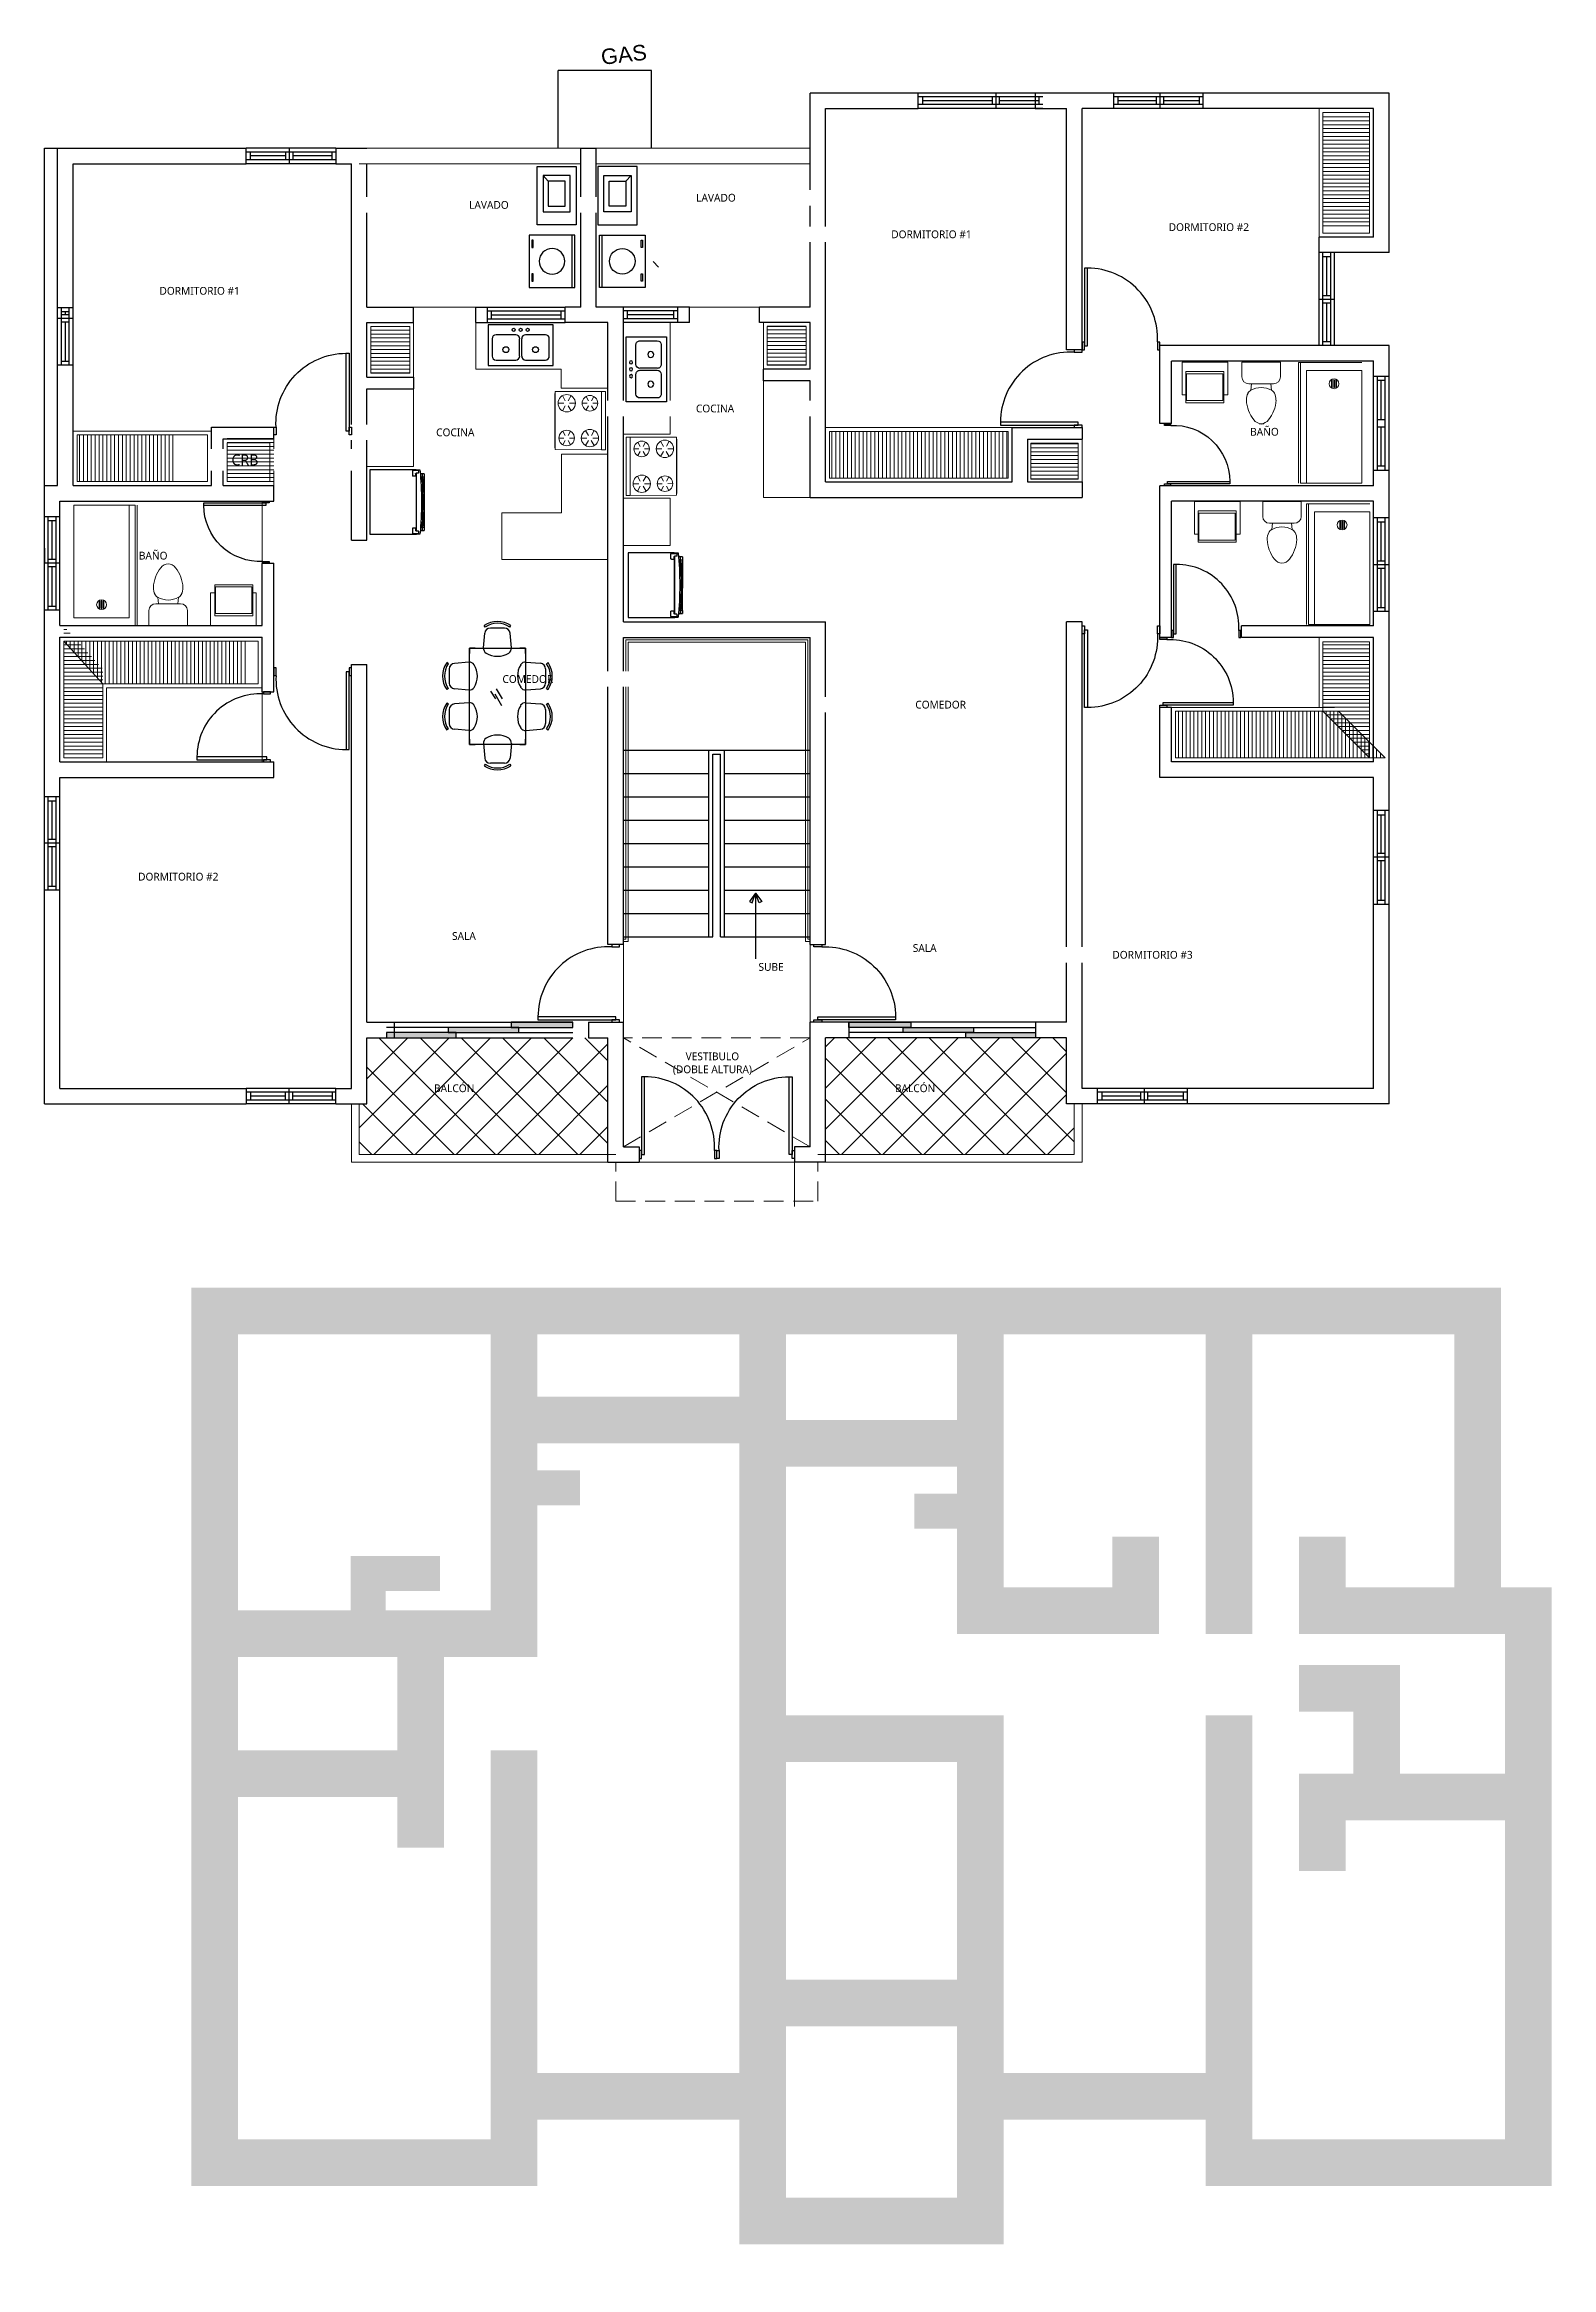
# Model space of a CAD drawing. Header units: feet. Extents: x 317 to 512, y -141 to 162.
# Drawn here: x 492.47 to 511.86, y 64.34 to 92.92 of the extents above; entities that cross this region are included whole.
import ezdxf

# ---------------------------------------------------------------- set-up
doc = ezdxf.new("R2010")
doc.units = ezdxf.units.FT
doc.header["$MEASUREMENT"] = 0
doc.linetypes.add('DASHED', pattern=[19.05, 12.7, -6.35])
for name, color, linetype in [('00-RELLENO INT', 5, 'Continuous'), ('00-ZAP_B6', 160, 'Continuous'), ('00-ZAP_B8', 22, 'Continuous'), ('COCINA', 2, 'Continuous'), ('escalera', 2, 'Continuous'), ('PERT-VENT', 8, 'Continuous'), ('PISO', 8, 'Continuous'), ('PISOS', 8, 'Continuous'), ('puertas', 7, 'Continuous')]:
    doc.layers.add(name, color=color, linetype=linetype)
for name, color, linetype, lineweight in [('A-GENM', 8, 'Continuous', 9), ('A-WALL', 7, 'Continuous', 25), ('closet', 8, 'Continuous', 5), ('FURN', 2, 'Continuous', 30), ('I-FURN', 2, 'Continuous', 0), ('muebles', 2, 'Continuous', 5), ('P-SANR-FIXT', 2, 'Continuous', 9), ('TXT', 2, 'Continuous', 9), ('vuelo', 251, 'DASHED', 13)]:
    doc.layers.add(name, color=color, linetype=linetype, lineweight=lineweight)
doc.styles.add('ads', font='trebuc.ttf', dxfattribs={"height": 0.14})
doc.styles.get("Standard").update_dxf_attribs({"font": 'arial.ttf'})

# ---------------------------------------------------------------- blocks, each defined once
blk = doc.blocks.new('A$C4D292AF4')
at = {"layer": 'puertas'}
for points in [[(0.03, 0.05), (0.07, 0.05), (0.07, 1.05), (0.03, 1.05)], [(0, 0), (0.03, 0), (0.03, 0.1), (0, 0.1)], [(0.97, 0), (1, 0), (1, 0.1), (0.97, 0.1)]]:
    blk.add_lwpolyline(points, close=True, dxfattribs=at)
blk.add_arc((0.068, 0.147), 0.903, 357.0481, 89.8556, dxfattribs=at)
blk = doc.blocks.new('A$C2C3967B4')
at = {"layer": 'COCINA'}
for p, q in [((0.838, 0.52), (0, 0.52)), ((0, 0.52), (0, 0)), ((0.051, 0.342), (0.051, 0.119)), ((0.356, 0.393), (0.102, 0.393)), ((0.406, 0.119), (0.406, 0.342)), ((0.432, 0.342), (0.432, 0.119)), ((0.737, 0.393), (0.483, 0.393)), ((0.787, 0.119), (0.787, 0.342)), ((0.838, 0), (0.838, 0.52)), ((0.102, 0.068), (0.356, 0.068)), ((0.483, 0.068), (0.737, 0.068)), ((0, 0), (0.838, 0))]:
    blk.add_line(p, q, dxfattribs=at)
for centre, radius in [((0.33, 0.456), 0.0201), ((0.419, 0.456), 0.0201), ((0.508, 0.456), 0.0201), ((0.229, 0.202), 0.0381), ((0.61, 0.202), 0.0381)]:
    blk.add_circle(centre, radius, dxfattribs=at)
for centre, start, end in [((0.102, 0.342), 90, 180), ((0.356, 0.342), 0, 90), ((0.483, 0.342), 90, 180), ((0.737, 0.342), 0, 90), ((0.102, 0.119), 180, 270), ((0.356, 0.119), 270, 0), ((0.483, 0.119), 180, 270), ((0.737, 0.119), 270, 0)]:
    blk.add_arc(centre, 0.0508, start, end, dxfattribs=at)
blk = doc.blocks.new('A$C285A50AC')
at = {"layer": 'muebles'}
for p, q in [((0.001, 0.69, -0.889), (0, 0.029, -0.889)), ((0.001, 0.69), (0.001, 0.639)), ((0.763, 0.688), (0.001, 0.69)), ((0.763, 0.688, -0.889), (0.001, 0.69, -0.889)), ((0.001, 0.639), (0.763, 0.637)), ((0.153, 0.524, 0.003), (0.153, 0.6, 0.003)), ((0.61, 0.523, 0.003), (0.611, 0.587, 0.003)), ((0.762, 0.028, -0.889), (0.763, 0.688, -0.889)), ((0.763, 0.637), (0.763, 0.688)), ((0.12, 0.505, 0.003), (0.054, 0.543, 0.003)), ((0.12, 0.467, 0.003), (0.054, 0.429, 0.003)), ((0.153, 0.448, 0.003), (0.153, 0.372, 0.003)), ((0.186, 0.505, 0.003), (0.252, 0.543, 0.003)), ((0.186, 0.467, 0.003), (0.252, 0.429, 0.003)), ((0.577, 0.466, 0.003), (0.522, 0.435, 0.003)), ((0.577, 0.504, 0.003), (0.523, 0.536, 0.003)), ((0.61, 0.447, 0.003), (0.61, 0.384, 0.003)), ((0.61, 0.219, 0.003), (0.61, 0.295, 0.003)), ((0.643, 0.504, 0.003), (0.698, 0.536, 0.003)), ((0.643, 0.466, 0.003), (0.698, 0.434, 0.003)), ((0, 0.029, -0.889), (0.762, 0.028, -0.889)), ((0.12, 0.2, 0.003), (0.065, 0.232, 0.003)), ((0.12, 0.162, 0.003), (0.065, 0.131, 0.003)), ((0.153, 0.143, 0.003), (0.152, 0.08, 0.003)), ((0.153, 0.219, 0.003), (0.153, 0.283, 0.003)), ((0.186, 0.2, 0.003), (0.241, 0.232, 0.003)), ((0.186, 0.162, 0.003), (0.241, 0.13, 0.003)), ((0.577, 0.2, 0.003), (0.511, 0.238, 0.003)), ((0.577, 0.162, 0.003), (0.511, 0.124, 0.003)), ((0.61, 0.142, 0.003), (0.61, 0.066, 0.003)), ((0.643, 0.199, 0.003), (0.709, 0.237, 0.003)), ((0.643, 0.161, 0.003), (0.709, 0.123, 0.003))]:
    blk.add_line(p, q, dxfattribs=at)
at = {"layer": 'muebles', "extrusion": (-0.001805, -0.999998, 0)}
for p, q in [((0.063, 0.027, -0.622), (0.698, 0.025, -0.622)), ((0.063, 0.027, -0.102), (0.698, 0.025, -0.102))]:
    blk.add_line(p, q, dxfattribs=at)
at = {"layer": 'muebles'}
for centre, radius in [((0.153, 0.486, 0.003), 0.114), ((0.61, 0.485, 0.003), 0.102), ((0.61, 0.181, 0.003), 0.114), ((0.153, 0.181, 0.003), 0.102)]:
    blk.add_circle(centre, radius, dxfattribs=at)
at = {"layer": 'muebles', "extrusion": (-0.001805, -0.999998, 0)}
for centre in [(0.089, -0.038, -0.027), (0.216, -0.038, -0.027), (0.381, -0.038, -0.027), (0.546, -0.038, -0.027), (0.673, -0.038, -0.027)]:
    blk.add_circle(centre, 0.0254, dxfattribs=at)
at = {"layer": 'muebles'}
for points in [[(0, 0.029), (0.001, 0.639), (0.763, 0.637), (0.762, 0.028)], [(0.001, 0.69, 0.254), (0.001, 0.639, 0.254), (0.763, 0.637, 0.254), (0.763, 0.688, 0.254)], [(0.025, 0.027, -0.076), (0.025, 0.027, -0.533), (0.737, 0.025, -0.533), (0.737, 0.025, -0.076)], [(0.025, 0.027, -0.597), (0.025, 0.027, -0.851), (0.737, 0.025, -0.851), (0.737, 0.025, -0.597)]]:
    blk.add_3dface(points, dxfattribs=at)
blk = doc.blocks.new('bath_sink_6127 - bath_sink_6127-V2-Nivel 1')
at = {"layer": 'I-FURN'}
for p, q in [((0.293, 0.297), (-0.127, 0.297)), ((-0.127, 0.297), (-0.127, -0.29)), ((0.293, 0.244), (0.293, 0.297)), ((0.395, 0.244), (-0.005, 0.244)), ((-0.005, 0.244), (-0.005, -0.245)), ((0.025, -0.234), (0.025, 0.233)), ((0.025, 0.233), (0.369, 0.233)), ((0.369, 0.233), (0.369, -0.234)), ((0.395, -0.245), (0.395, 0.244)), ((-0.005, -0.245), (0.395, -0.245)), ((0.369, -0.234), (0.025, -0.234)), ((0.293, -0.29), (0.293, -0.245)), ((0.293, -0.29), (-0.127, -0.29))]:
    blk.add_line(p, q, dxfattribs=at)
blk = doc.blocks.new('Toilet_-_Tank_-_3D_4840 - 17_ High_ Seat Not Visible-536545-Nivel 1')
at = {"layer": 'P-SANR-FIXT'}
for p, q in [((0.248, 0.489), (-0.248, 0.489)), ((-0.248, 0.489), (-0.248, 0.298)), ((0.248, 0.298), (0.248, 0.489)), ((-0.159, 0.21), (-0.123, 0.21)), ((-0.123, 0.21), (-0.132, 0.127)), ((-0.123, 0.21), (0.123, 0.21)), ((0.132, 0.127), (0.123, 0.21)), ((0.123, 0.21), (0.159, 0.21))]:
    blk.add_line(p, q, dxfattribs=at)
for centre, radius, start, end in [((-0.159, 0.298), 0.0889, 180, 270), ((0.159, 0.298), 0.0889, 270, 360), ((-0.023, 0.008), 0.167, 151.0596, 182.709), ((-0.083, 0.041), 0.0995, 119.8981, 151.0596), ((0, -0.104), 0.266, 90.1019, 119.8981), ((0, -0.104), 0.266, 60.1019, 89.8981), ((0.083, 0.041), 0.0995, 28.9404, 60.1019), ((0.023, 0.008), 0.167, 357.291, 28.9404), ((0.25, 0.021), 0.441, 182.709, 218.5058), ((0.011, -0.169), 0.136, 218.5058, 265.219), ((-0.011, -0.169), 0.136, 274.781, 321.4942), ((-0.25, 0.021), 0.441, 321.4942, 357.291)]:
    blk.add_arc(centre, radius, start, end, dxfattribs=at)
blk = doc.blocks.new('A$C3D6C2CD6')
at = {"layer": 'P-SANR-FIXT'}
for p, q in [((0, 1.55), (0.787, 1.55)), ((0, 0.102), (0, 1.55)), ((0.711, 1.55), (0.711, 0.102)), ((0.787, 0), (0.787, 1.55)), ((0.813, 1.55), (0.813, 0)), ((0.324, 0.227), (0.324, 0.317)), ((0.333, 0.317), (0.333, 0.227)), ((0.351, 0.227), (0.351, 0.317)), ((0.36, 0.317), (0.36, 0.227)), ((0.378, 0.227), (0.378, 0.317)), ((0.387, 0.317), (0.387, 0.227)), ((0.711, 0.102), (0, 0.102)), ((0, 0), (0.787, 0)), ((0.124, 0), (0.787, 0)), ((0.813, 0), (0.787, 0)), ((0.813, 0), (0.787, 0))]:
    blk.add_line(p, q, dxfattribs=at)
for centre, radius, start, end in [((0.356, 0.272), 0.0635, 90, 270), ((0.356, 0.272), 0.0635, 90, 270), ((0.328, 0.317), 0.00444, 360, 180), ((0.356, 0.317), 0.00444, 360, 180), ((0.356, 0.272), 0.0635, 270, 90), ((0.356, 0.272), 0.0635, 270, 90), ((0.383, 0.317), 0.00444, 360, 180), ((0.328, 0.227), 0.00444, 180, 360), ((0.356, 0.227), 0.00444, 180, 360), ((0.383, 0.227), 0.00444, 180, 360)]:
    blk.add_arc(centre, radius, start, end, dxfattribs=at)
blk = doc.blocks.new('A$C6DF15AF1')
for points in [[(0, 0), (0.896, 0), (0.896, 0.067), (0, 0.067)], [(0.796, 0.067), (1.703, 0.067), (1.703, 0.133), (0.796, 0.133)], [(1.603, 0.133), (2.4, 0.133), (2.4, 0.2), (1.603, 0.2)]]:
    blk.add_hatch(color=256).paths.add_polyline_path(points)
at = {"layer": 'PERT-VENT', "extrusion": (-6.28888e-16, -1.94037e-15, -1)}
for points in [[(0, 0), (-0.896, 0), (-0.896, 0.067), (0, 0.067)], [(-0.796, 0.067), (-1.703, 0.067), (-1.703, 0.133), (-0.796, 0.133)], [(-1.603, 0.133), (-2.4, 0.133), (-2.4, 0.2), (-1.603, 0.2)]]:
    blk.add_lwpolyline(points, close=True, dxfattribs=at)
at = {"layer": 'PISO'}
for p, q in [((0, 0.2), (2.4, 0.2)), ((0, 0), (2.4, 0))]:
    blk.add_line(p, q, dxfattribs=at)
at = {"layer": 'PISO', "extrusion": (-6.28888e-16, -1.94037e-15, -1)}
for p, q in [((0.796, 0.133), (0, 0.133)), ((1.703, 0.067), (2.4, 0.067))]:
    blk.add_line(p, q, dxfattribs=at)
blk = doc.blocks.new('A$C5D053580')
for p, q in [((0.761, 1.017), (0.69, 1.123)), ((0.845, 0.914), (0.753, 1.083)), ((0.855, 1.016), (0.772, 1.159))]:
    blk.add_line(p, q)
at = {"layer": 'FURN'}
for p, q in [((0.585, 1.746, -0.375), (0.602, 1.952, -0.375)), ((0.608, 2.04, -0.375), (0.592, 2.062, -0.375)), ((0.884, 2.026, -0.375), (0.683, 2.026, -0.375)), ((0.96, 2.04, -0.375), (0.975, 2.062, -0.375)), ((0.983, 1.746, -0.375), (0.965, 1.952, -0.375)), ((0.384, 1.741, 0.375), (1.184, 1.741, 0.375)), ((0.384, 0.361, 0.375), (0.384, 1.741, 0.375)), ((1.184, 1.741, 0.375), (1.184, 0.361, 0.375)), ((0.082, 1.516, -0.375), (0.059, 1.532, -0.375)), ((0.095, 1.441, -0.375), (0.095, 1.24, -0.375)), ((0.375, 1.54, -0.375), (0.169, 1.522, -0.375)), ((1.192, 1.54, -0.375), (1.398, 1.523, -0.375)), ((1.472, 1.442, -0.375), (1.472, 1.241, -0.375)), ((1.486, 1.517, -0.375), (1.508, 1.533, -0.375)), ((0.082, 1.164, -0.375), (0.059, 1.149, -0.375)), ((0.375, 1.141, -0.375), (0.169, 1.159, -0.375)), ((0.375, 0.96, -0.375), (0.169, 0.943, -0.375)), ((1.192, 1.142, -0.375), (1.398, 1.16, -0.375)), ((1.192, 0.96, -0.375), (1.398, 0.943, -0.375)), ((1.486, 1.165, -0.375), (1.508, 1.15, -0.375)), ((0.082, 0.937, -0.375), (0.059, 0.953, -0.375)), ((0.095, 0.862, -0.375), (0.095, 0.661, -0.375)), ((1.472, 0.862, -0.375), (1.472, 0.661, -0.375)), ((1.486, 0.937, -0.375), (1.508, 0.953, -0.375)), ((0.082, 0.585, -0.375), (0.059, 0.57, -0.375)), ((0.375, 0.562, -0.375), (0.169, 0.58, -0.375)), ((1.184, 0.361, 0.375), (0.384, 0.361, 0.375)), ((0.585, 0.375, -0.375), (0.602, 0.169, -0.375)), ((0.983, 0.375, -0.375), (0.965, 0.169, -0.375)), ((1.192, 0.562, -0.375), (1.398, 0.58, -0.375)), ((1.486, 0.585, -0.375), (1.508, 0.57, -0.375)), ((0.608, 0.082, -0.375), (0.592, 0.059, -0.375)), ((0.884, 0.095, -0.375), (0.683, 0.095, -0.375)), ((0.96, 0.082, -0.375), (0.975, 0.059, -0.375))]:
    blk.add_line(p, q, dxfattribs=at)
for centre, radius, start, end in [((0.784, 1.782, -0.375), 0.339, 55.6197, 124.3803), ((0.683, 1.945, -0.375), 0.0813, 90, 175.0303), ((0.784, 1.782, -0.375), 0.312, 55.6197, 124.3803), ((0.884, 1.945, -0.375), 0.0813, 4.9697, 90), ((0.665, 1.739, -0.375), 0.0813, 175.0303, 238.407), ((0.784, 1.931, -0.375), 0.307, 238.407, 301.593), ((0.902, 1.739, -0.375), 0.0813, 301.593, 4.9697), ((0.339, 1.34, -0.375), 0.339, 145.6197, 214.3803), ((0.339, 1.34, -0.375), 0.312, 145.6197, 214.3803), ((0.176, 1.441, -0.375), 0.0813, 94.9697, 180), ((0.382, 1.459, -0.375), 0.0813, 31.593, 94.9697), ((0.19, 1.34, -0.375), 0.307, 328.407, 31.593), ((1.378, 1.341, -0.375), 0.307, 148.407, 211.593), ((1.185, 1.46, -0.375), 0.0813, 85.0303, 148.407), ((1.391, 1.442, -0.375), 0.0813, 0, 85.0303), ((1.229, 1.341, -0.375), 0.312, 325.6197, 34.3803), ((1.229, 1.341, -0.375), 0.339, 325.6197, 34.3803), ((0.176, 1.24, -0.375), 0.0813, 180, 265.0303), ((0.382, 1.222, -0.375), 0.0813, 265.0303, 328.407), ((0.382, 0.88, -0.375), 0.0813, 31.593, 94.9697), ((1.185, 1.223, -0.375), 0.0813, 211.593, 274.9697), ((1.185, 0.88, -0.375), 0.0813, 85.0303, 148.407), ((1.391, 1.241, -0.375), 0.0813, 274.9697, 0), ((0.339, 0.761, -0.375), 0.339, 145.6197, 214.3803), ((0.339, 0.761, -0.375), 0.312, 145.6197, 214.3803), ((0.176, 0.862, -0.375), 0.0813, 94.9697, 180), ((0.176, 0.661, -0.375), 0.0813, 180, 265.0303), ((0.19, 0.761, -0.375), 0.307, 328.407, 31.593), ((1.378, 0.761, -0.375), 0.307, 148.407, 211.593), ((1.391, 0.862, -0.375), 0.0813, 0, 85.0303), ((1.391, 0.661, -0.375), 0.0813, 274.9697, 0), ((1.229, 0.761, -0.375), 0.312, 325.6197, 34.3803), ((1.229, 0.761, -0.375), 0.339, 325.6197, 34.3803), ((0.382, 0.643, -0.375), 0.0813, 265.0303, 328.407), ((0.665, 0.382, -0.375), 0.0813, 121.593, 184.9697), ((0.784, 0.19, -0.375), 0.307, 58.407, 121.593), ((0.902, 0.382, -0.375), 0.0813, 355.0303, 58.407), ((1.185, 0.643, -0.375), 0.0813, 211.593, 274.9697), ((0.784, 0.339, -0.375), 0.339, 235.6197, 304.3803), ((0.683, 0.176, -0.375), 0.0813, 184.9697, 270), ((0.784, 0.339, -0.375), 0.312, 235.6197, 304.3803), ((0.884, 0.176, -0.375), 0.0813, 270, 355.0303)]:
    blk.add_arc(centre, radius, start, end, dxfattribs=at)
for points in [[(0.384, 1.741, -0.375), (0.384, 1.741, 0.375), (0.384, 1.661, 0.375), (0.384, 1.701, -0.375)], [(0.464, 1.741, 0.375), (0.424, 1.741, -0.375), (0.384, 1.741, -0.375), (0.384, 1.741, 0.375)], [(1.184, 0.361, 0.425), (0.384, 0.361, 0.425), (0.384, 1.741, 0.425), (1.184, 1.741, 0.425)], [(1.104, 1.741, 0.375), (1.144, 1.741, -0.375), (1.184, 1.741, -0.375), (1.184, 1.741, 0.375)], [(1.184, 1.741, -0.375), (1.184, 1.741, 0.375), (1.184, 1.661, 0.375), (1.184, 1.701, -0.375)], [(0.384, 0.361, -0.375), (0.384, 0.361, 0.375), (0.384, 0.441, 0.375), (0.384, 0.401, -0.375)], [(0.464, 0.361, 0.375), (0.424, 0.361, -0.375), (0.384, 0.361, -0.375), (0.384, 0.361, 0.375)], [(1.104, 0.361, 0.375), (1.144, 0.361, -0.375), (1.184, 0.361, -0.375), (1.184, 0.361, 0.375)], [(1.184, 0.361, -0.375), (1.184, 0.361, 0.375), (1.184, 0.441, 0.375), (1.184, 0.401, -0.375)]]:
    blk.add_3dface(points, dxfattribs=at)
blk = doc.blocks.new('A$C074D4DC8')
at = {"layer": 'FURN'}
blk.add_line((0.042, 0.342), (0.042, -0.198), dxfattribs=at)
for points in [[(0.042, 0.342), (-0.008, 0.274), (0.012, 0.262), (0.042, 0.342)], [(0.042, 0.342), (0.092, 0.274), (0.072, 0.262), (0.042, 0.342)]]:
    blk.add_lwpolyline(points, dxfattribs=at)
blk = doc.blocks.new('A$C007B5363')
at = {"layer": 'COCINA'}
for p, q in [((0, 0.829), (0.594, 0.829)), ((0, 0), (0, 0.829)), ((0.551, 0.816), (0.551, 0.752)), ((0.621, 0.822), (0.557, 0.822)), ((0.557, 0.746), (0.582, 0.746)), ((0.589, 0.752), (0.589, 0.778)), ((0.594, 0.829), (0.601, 0.829)), ((0.594, 0.822), (0.594, 0.829)), ((0.594, 0.045), (0.594, 0.784)), ((0.595, 0.784), (0.621, 0.784)), ((0.601, 0.829), (0.601, 0.822)), ((0.645, 0.829), (0.601, 0.829)), ((0.601, 0.784), (0.601, 0.044)), ((0.627, 0.791), (0.627, 0.816)), ((0.649, 0.778), (0.671, 0.778)), ((0.671, 0.74), (0.651, 0.74)), ((0.654, 0.702), (0.671, 0.702)), ((0.671, 0.778), (0.698, 0.778)), ((0.671, 0.74), (0.671, 0.778)), ((0.671, 0.74), (0.671, 0.778)), ((0.698, 0.74), (0.671, 0.74)), ((0.671, 0.74), (0.671, 0.702)), ((0.671, 0.702), (0.671, 0.74)), ((0.699, 0.74), (0.699, 0.778)), ((0.594, 0), (0, 0)), ((0.551, 0.076), (0.551, 0.013)), ((0.582, 0.083), (0.557, 0.083)), ((0.557, 0.006), (0.621, 0.006)), ((0.589, 0.051), (0.589, 0.076)), ((0.594, 0), (0.594, 0.006)), ((0.594, 0), (0.601, 0)), ((0.621, 0.044), (0.595, 0.044)), ((0.601, 0.006), (0.601, 0)), ((0.601, 0), (0.645, 0)), ((0.627, 0.013), (0.627, 0.038)), ((0.671, 0.051), (0.649, 0.051)), ((0.651, 0.089), (0.671, 0.089)), ((0.671, 0.127), (0.654, 0.127)), ((0.671, 0.127), (0.671, 0.089)), ((0.671, 0.089), (0.671, 0.127)), ((0.671, 0.089), (0.698, 0.089)), ((0.671, 0.051), (0.671, 0.089)), ((0.671, 0.051), (0.671, 0.089)), ((0.698, 0.051), (0.671, 0.051)), ((0.699, 0.051), (0.699, 0.089))]:
    blk.add_line(p, q, dxfattribs=at)
for centre, radius, start, end in [((0.557, 0.816), 0.00635, 90, 180), ((0.557, 0.752), 0.00635, 180, 270), ((0.582, 0.752), 0.00635, 270, 360), ((0.595, 0.778), 0.00635, 90, 180), ((0.621, 0.816), 0.00635, 360, 90), ((0.621, 0.791), 0.00635, 270, 360), ((-3.851, 0.414), 4.515, 354.7351, 5.2649), ((-3.079, 0.414), 3.761, 355.6182, 4.3818), ((-1.675, 0.414), 2.373, 352.1151, 7.8849), ((0.557, 0.076), 0.00635, 90, 180), ((0.557, 0.013), 0.00635, 180, 270), ((0.582, 0.076), 0.00635, 360, 90), ((0.595, 0.051), 0.00635, 180, 270), ((0.621, 0.038), 0.00635, 360, 90), ((0.621, 0.013), 0.00635, 270, 360)]:
    blk.add_arc(centre, radius, start, end, dxfattribs=at)
blk = doc.blocks.new('A$C01EB0BB3')
at = {"layer": 'FURN'}
for p, q in [((0, 0, 224.56), (0, 0.61, 224.56)), ((0, 0.61, 224.56), (0.533, 0.61, 224.56)), ((0.503, 0.61, 224.56), (0.503, 0, 224.56)), ((0.533, 0.61, 224.56), (0.533, 0, 224.56)), ((0.533, 0, 224.56), (0, 0, 224.56))]:
    blk.add_line(p, q, dxfattribs=at)
at = {"layer": 'FURN', "ltscale": 0.02, "elevation": 224.56}
for points in [[(0.047, 0.536), (0.047, 0.45), (0.032, 0.45), (0.032, 0.536)], [(0.047, 0.143), (0.047, 0.057), (0.032, 0.057), (0.032, 0.143)]]:
    blk.add_lwpolyline(points, close=True, dxfattribs=at)
at = {"layer": 'FURN', "ltscale": 0.02}
blk.add_circle((0.267, 0.305, 224.56), 0.15, dxfattribs=at)
blk = doc.blocks.new('A$C14811AE8')
at = {"layer": 'closet'}
h = blk.add_hatch(dxfattribs=at)
h.set_pattern_fill('ANSI31', color=256, scale=0.4, angle=315, style=0)
h.set_pattern_definition([(360, (9.3, 9.45065), (3e-15, 0.05), [])])
h.paths.add_polyline_path([(9.3, 9.451), (9.8, 9.451), (9.8, 10.051), (9.3, 10.051)])
h = blk.add_hatch(dxfattribs=at)
h.set_pattern_fill('ANSI31', color=256, scale=0.4, angle=315, style=0)
h.set_pattern_definition([(360, (4.2, 9.39707), (3e-15, 0.05), [])])
h.paths.add_polyline_path([(4.2, 9.397), (4.7, 9.397), (4.7, 9.997), (4.2, 9.997)])
h = blk.add_hatch(dxfattribs=at)
h.set_pattern_fill('ANSI31', color=256, scale=0.4, angle=45, style=0)
h.set_pattern_definition([(90, (9.9, 8.09766), (-0.05, 3e-15), [])])
h.paths.add_polyline_path([(10.1, 8.048), (12.4, 8.048), (12.4, 8.648), (10.1, 8.648)])
h = blk.add_hatch(dxfattribs=at)
h.set_pattern_fill('ANSI31', color=256, scale=0.4, angle=135, style=0)
h.set_pattern_definition([(180, (12.343037, 8.034943), (-3e-15, -0.05), [])])
h.paths.add_polyline_path([(12.693, 8.035), (12.693, 8.498), (13.3, 8.498), (13.3, 8.035)])
h = blk.add_hatch(dxfattribs=at)
h.set_pattern_fill('ANSI31', color=256, scale=0.4, angle=315, style=0)
h.set_pattern_definition([(360, (0.25, 4.45), (3e-15, 0.05), [])])
h.paths.add_polyline_path([(0.25, 4.45), (0.75, 4.45), (0.75, 5.593), (0.25, 6.143)])
h = blk.add_hatch(dxfattribs=at)
h.set_pattern_fill('ANSI31', color=256, scale=0.4, angle=45, style=0)
h.set_pattern_definition([(90, (0.25, 5.40299), (-0.05, 3e-15), [])])
h.paths.add_polyline_path([(0.75, 5.403), (2.6, 5.403), (2.6, 5.953), (0.25, 5.953)])
h = blk.add_hatch(dxfattribs=at)
h.set_pattern_fill('ANSI31', color=256, scale=0.4, angle=135, style=0)
h.set_pattern_definition([(180, (19.514666, 4.55), (-3e-15, -0.05), [])])
h.paths.add_polyline_path([(16.45, 5.05), (16.45, 5.941), (17.05, 5.941), (17.05, 4.45)])
h = blk.add_hatch(dxfattribs=at)
h.set_pattern_fill('ANSI31', color=256, scale=0.4, angle=405, style=0)
h.set_pattern_definition([(90, (20.857657, 4.55), (-0.05, 3e-15), [])])
h.paths.add_polyline_path([(14.552, 4.45), (14.552, 5.05), (16.65, 5.05), (17.25, 4.45)])
at = {"layer": 'PISO'}
h = blk.add_hatch(dxfattribs=at)
h.set_pattern_fill('NET', color=256, scale=3, angle=45, style=0)
h.set_pattern_definition([(45, (3.75, -0.65), (-0.265165, 0.265165), []), (135, (3.75, -0.65), (-0.265165, -0.265165), [])])
h.paths.add_polyline_path([(4.15, 0.85), (7.25, 0.85), (7.25, -0.65), (4.05, -0.65), (4.05, 0), (4.15, 0)])
h = blk.add_hatch(dxfattribs=at)
h.set_pattern_fill('NET', color=256, scale=3, angle=45, style=0)
h.set_pattern_definition([(135, (12.95, -0.65), (0.265165, 0.265165), []), (45, (12.95, -0.65), (0.265165, -0.265165), [])])
h.paths.add_polyline_path([(13.15, 0.85), (10.05, 0.85), (10.05, -0.65), (13.25, -0.65), (13.25, 0), (13.15, 0)])
for p, q in [((4.885, 8.103), (4.884, 7.376)), ((8.208, 7.035), (8.207, 6.308))]:
    blk.add_line(p, q)
at = {"layer": 'A-GENM'}
for p, q in [((4.05, 12.29), (6.9, 12.29)), ((4.05, 12.09), (6.9, 12.09)), ((9.85, 12.29), (7.1, 12.29)), ((9.85, 12.09), (7.1, 12.09)), ((5.55, 9.447), (5.55, 10.047)), ((8.05, 8.613), (8.05, 10.047)), ((5.55, 9.447), (6.65, 9.447)), ((6.65, 9.203), (6.65, 9.447)), ((6.65, 9.203), (7.25, 9.203)), ((8.05, 8.613), (7.45, 8.613)), ((6.654, 7.6), (6.654, 8.357)), ((6.654, 8.357), (7.25, 8.357)), ((4.75, 8.197), (4.15, 8.197)), ((7.45, 7.789), (8.05, 7.789)), ((8.05, 7.182), (8.05, 7.789)), ((9.25, 7.798), (9.85, 7.798)), ((5.884, 7.6), (5.883, 7)), ((5.884, 7.6), (6.654, 7.6)), ((7.445, 7.182), (8.05, 7.182)), ((5.883, 7), (7.25, 7)), ((3.95, -0.75), (3.95, 0)), ((4.05, -0.65), (4.05, 0)), ((13.25, -0.65), (13.25, 0)), ((13.35, -0.75), (13.35, 0)), ((7.35, -0.75), (3.95, -0.75)), ((7.35, -0.65), (4.05, -0.65)), ((9.65, -1.32), (9.65, -0.75)), ((9.95, -0.65), (13.25, -0.65)), ((9.95, -0.75), (13.35, -0.75))]:
    blk.add_line(p, q, dxfattribs=at)
at = {"layer": 'A-WALL'}
for p, q in [((11.242, 13), (9.85, 13)), ((9.85, 10.247), (9.85, 13)), ((13.755, 13), (12.745, 13)), ((17.3, 13), (14.908, 13)), ((17.3, 10.947), (17.3, 13)), ((10.05, 7.998), (10.05, 12.8)), ((10.05, 12.8), (11.242, 12.8)), ((12.745, 12.8), (13.15, 12.8)), ((13.15, 9.698), (13.15, 12.8)), ((13.35, 9.698), (13.35, 12.8)), ((13.755, 12.8), (13.35, 12.8)), ((17.1, 12.8), (14.908, 12.8)), ((17.1, 11.147), (17.1, 12.8)), ((0, 7.555), (0, 12.29)), ((0, 12.29), (2.597, 12.29)), ((0.17, 10.243), (0.17, 12.29)), ((0.37, 10.243), (0.37, 12.09)), ((0.37, 12.09), (2.597, 12.09)), ((3.75, 12.29), (4.15, 12.29)), ((3.75, 12.09), (3.95, 12.09)), ((3.95, 7.25), (3.95, 12.09)), ((4.15, 10.247), (4.15, 12.09)), ((6.9, 10.247), (6.9, 12.29)), ((6.9, 12.29), (7.1, 12.29)), ((7.1, 10.247), (7.1, 12.29)), ((16.4, 10.947), (16.4, 11.147)), ((4.15, 10.247), (4.75, 10.247)), ((4.15, 9.347), (4.15, 10.047)), ((4.15, 10.047), (4.75, 10.047)), ((4.75, 10.047), (4.75, 10.247)), ((5.55, 10.047), (5.55, 10.247)), ((5.55, 10.247), (5.7, 10.247)), ((5.55, 10.047), (5.7, 10.047)), ((5.7, 10.047), (5.7, 10.247)), ((6.7, 10.047), (6.7, 10.247)), ((6.9, 10.247), (6.7, 10.247)), ((7.25, 10.047), (6.7, 10.047)), ((7.45, 10.247), (7.1, 10.247)), ((7.25, 2.05), (7.25, 10.047)), ((7.45, 6.2), (7.45, 10.247)), ((8.15, 10.047), (8.15, 10.247)), ((8.3, 10.247), (8.15, 10.247)), ((8.3, 10.047), (8.15, 10.047)), ((8.3, 10.047), (8.3, 10.247)), ((9.85, 10.247), (9.2, 10.247)), ((9.2, 10.047), (9.2, 10.247)), ((9.85, 10.047), (9.2, 10.047)), ((9.85, 9.449), (9.85, 10.047)), ((17.3, 9.753), (14.35, 9.753)), ((17.3, 9.355), (17.3, 9.753)), ((0.17, 7.953), (0.17, 9.5)), ((0.37, 7.953), (0.37, 9.5)), ((9.85, 9.449), (9.25, 9.449)), ((9.25, 9.299), (9.25, 9.449)), ((13.35, 9.698), (13.15, 9.698)), ((14.5, 8.75), (14.5, 9.553)), ((17.1, 9.553), (14.5, 9.553)), ((17.1, 9.355), (17.1, 9.558)), ((17.1, 9.355), (17.1, 9.553)), ((4.15, 9.347), (4.75, 9.347)), ((4.15, 7.25), (4.15, 9.197)), ((4.15, 9.197), (4.75, 9.197)), ((4.75, 9.347), (4.75, 9.197)), ((9.85, 9.299), (9.25, 9.299)), ((9.85, 7.798), (9.85, 9.299)), ((2.15, 7.953), (2.15, 8.703)), ((2.15, 8.703), (2.95, 8.703)), ((2.95, 8.553), (2.95, 8.703)), ((12.45, 7.998), (12.45, 8.698)), ((12.45, 8.698), (13.35, 8.698)), ((13.35, 8.698), (13.35, 8.548)), ((14.5, 8.75), (14.35, 8.75)), ((2.3, 7.953), (2.3, 8.553)), ((2.3, 8.553), (2.95, 8.553)), ((12.65, 8.548), (13.35, 8.548)), ((12.65, 8.548), (12.65, 7.998)), ((17.1, 7.95), (17.1, 8.151)), ((17.3, 7.538), (17.3, 8.151)), ((0, 7.953), (0.17, 7.953)), ((0.2, 7.555), (0.2, 7.753)), ((0.2, 7.753), (2.95, 7.753)), ((0.37, 7.953), (2.15, 7.953)), ((2.3, 7.953), (2.95, 7.953)), ((2.95, 7.753), (2.95, 7.953)), ((9.85, 7.798), (13.35, 7.798)), ((10.05, 7.998), (12.45, 7.998)), ((12.65, 7.998), (13.35, 7.998)), ((13.35, 7.998), (13.35, 7.798)), ((17.1, 7.95), (14.35, 7.95)), ((14.35, 6), (14.35, 7.95)), ((14.5, 6), (14.5, 7.75)), ((17.1, 7.75), (14.5, 7.75)), ((17.1, 7.538), (17.1, 7.75)), ((3.95, 7.25), (4.15, 7.25)), ((2.8, 6.153), (2.8, 6.953)), ((2.8, 6.953), (2.95, 6.953)), ((2.95, 5.3), (2.95, 6.953)), ((0, 3.954), (0, 6.351)), ((0.2, 6.153), (0.2, 6.351)), ((17.1, 6.15), (17.1, 6.335)), ((17.3, 3.774), (17.3, 6.335)), ((0.2, 6.153), (2.8, 6.153)), ((7.45, 6.2), (10.05, 6.2)), ((10.05, 2.05), (10.05, 6.2)), ((13.15, 1.05), (13.15, 6.2)), ((13.35, 6.2), (13.15, 6.2)), ((13.35, 0.2), (13.35, 6.2)), ((15.4, 6), (15.4, 6.15)), ((17.1, 6.15), (15.4, 6.15)), ((0.2, 4.4), (0.2, 6.003)), ((0.2, 6.003), (2.8, 6.003)), ((2.8, 5.3), (2.8, 6.003)), ((7.45, 2.05), (7.45, 6)), ((7.45, 2.05), (7.45, 6)), ((7.45, 6), (9.85, 6)), ((9.85, 2.05), (9.85, 6)), ((14.5, 6), (14.35, 6)), ((17.1, 6), (15.4, 6)), ((17.1, 4.4), (17.1, 6)), ((3.95, 0.2), (3.95, 5.65)), ((3.95, 5.65), (4.15, 5.65)), ((4.15, 1.05), (4.15, 5.65)), ((2.8, 5.3), (2.95, 5.3)), ((14.5, 5.1), (14.35, 5.1)), ((14.35, 4.2), (14.35, 5.1)), ((14.5, 4.4), (14.5, 5.1)), ((0.2, 4.4), (2.95, 4.4)), ((2.95, 4.2), (2.95, 4.4)), ((17.1, 4.4), (14.5, 4.4)), ((0.2, 3.954), (0.2, 4.2)), ((0.2, 4.2), (2.95, 4.2)), ((17.1, 4.2), (14.35, 4.2)), ((17.1, 3.774), (17.1, 4.2)), ((0, 0), (0, 2.75)), ((0.2, 0.2), (0.2, 2.75)), ((17.1, 0.2), (17.1, 2.57)), ((17.3, 0), (17.3, 2.57)), ((7.45, 2.05), (7.25, 2.05)), ((9.85, 2.05), (10.05, 2.05)), ((4.15, 1.05), (4.5, 1.05)), ((4.5, 1.05), (4.5, 0.85)), ((7, 1.05), (7.45, 1.05)), ((7, 1.05), (7, 0.85)), ((7.45, -0.55), (7.45, 1.05)), ((9.85, -0.55), (9.85, 1.05)), ((10.35, 1.05), (9.85, 1.05)), ((10.35, 1.05), (10.35, 0.85)), ((13.15, 1.05), (12.75, 1.05)), ((12.75, 1.05), (12.75, 0.85)), ((4.15, 0), (4.15, 0.85)), ((4.15, 0.85), (4.5, 0.85)), ((7, 0.85), (7.25, 0.85)), ((7.25, -0.75), (7.25, 0.85)), ((10.05, -0.75), (10.05, 0.85)), ((10.35, 0.85), (10.05, 0.85)), ((13.15, 0.85), (12.75, 0.85)), ((13.15, 0), (13.15, 0.85)), ((0, 0), (2.597, 0)), ((0.2, 0.2), (2.597, 0.2)), ((3.75, 0.2), (3.95, 0.2)), ((13.55, 0.2), (13.35, 0.2)), ((17.1, 0.2), (14.703, 0.2)), ((3.75, 0), (4.15, 0)), ((13.55, 0), (13.15, 0)), ((17.3, 0), (14.703, 0)), ((7.45, -0.55), (7.65, -0.55)), ((7.65, -0.55), (7.65, -0.75)), ((9.85, -0.55), (9.65, -0.55)), ((9.65, -0.55), (9.65, -0.75)), ((7.25, -0.75), (7.65, -0.75)), ((10.05, -0.75), (9.65, -0.75))]:
    blk.add_line(p, q, dxfattribs=at)
at = {"layer": 'A-WALL', "extrusion": (-5.92882e-16, -1.90217e-15, -1)}
for p, q in [((11.242, 12.8), (11.242, 13)), ((12.745, 13), (12.745, 12.8)), ((2.597, 12.09), (2.597, 12.29)), ((3.75, 12.29), (3.75, 12.09))]:
    blk.add_line(p, q, dxfattribs=at)
at = {"layer": 'A-WALL', "extrusion": (6.46452e-16, -1.90217e-15, -1)}
for p, q in [((13.755, 13), (13.755, 12.8)), ((14.908, 12.8), (14.908, 13))]:
    blk.add_line(p, q, dxfattribs=at)
at = {"layer": 'A-WALL', "extrusion": (3.03521e-17, -1.27893e-15, -1)}
for p, q in [((17.3, 10.947), (16.4, 10.947)), ((17.3, 7.538), (17.1, 7.538)), ((17.1, 6.335), (17.3, 6.335)), ((17.3, 3.774), (17.1, 3.774)), ((17.1, 2.57), (17.3, 2.57))]:
    blk.add_line(p, q, dxfattribs=at)
at = {"layer": 'A-WALL', "extrusion": (2.32183e-17, -1.27893e-15, -1)}
for p, q in [((0.37, 9.5), (0.17, 9.5)), ((0, 7.555), (0.2, 7.555)), ((0.2, 6.351), (0, 6.351)), ((0, 3.954), (0.2, 3.954))]:
    blk.add_line(p, q, dxfattribs=at)
at = {"layer": 'A-WALL', "extrusion": (4.8794e-17, -1.27893e-15, -1)}
for p, q in [((17.3, 9.355), (17.1, 9.355)), ((17.1, 8.151), (17.3, 8.151))]:
    blk.add_line(p, q, dxfattribs=at)
at = {"layer": 'A-WALL', "extrusion": (-5.92882e-16, -1.89503e-15, -1)}
for p, q in [((2.597, 0.2), (2.597, 0)), ((3.75, 0), (3.75, 0.2))]:
    blk.add_line(p, q, dxfattribs=at)
at = {"layer": 'A-WALL', "extrusion": (6.46452e-16, -1.89503e-15, -1)}
for p, q in [((13.55, 0), (13.55, 0.2)), ((14.703, 0.2), (14.703, 0))]:
    blk.add_line(p, q, dxfattribs=at)
at = {"layer": 'closet'}
for p, q in [((4.75, 10.247), (5.55, 10.247)), ((4.75, 10.047), (4.75, 9.347)), ((8.3, 10.247), (9.2, 10.247)), ((9.25, 9.449), (9.25, 10.047)), ((0.37, 8.653), (2.15, 8.653)), ((10.05, 8.698), (12.45, 8.698)), ((2.95, 7.953), (2.95, 8.553)), ((12.65, 8.548), (12.65, 7.998)), ((13.35, 8.548), (13.35, 7.998)), ((7.48, 2.12), (7.48, 5.97)), ((7.48, 5.97), (9.82, 5.97)), ((7.51, 2.09), (7.51, 5.94)), ((7.51, 5.94), (9.79, 5.94)), ((9.79, 2.09), (9.79, 5.94)), ((9.82, 2.12), (9.82, 5.97)), ((16.4, 5.1), (16.4, 6)), ((0.8, 5.353), (2.8, 5.353)), ((0.8, 5.353), (0.8, 4.4)), ((2.8, 5.3), (2.8, 4.4)), ((16.6, 5.1), (14.5, 5.1)), ((7.48, 2.12), (7.45, 2.12)), ((7.51, 2.09), (7.45, 2.09)), ((7.45, 2.05), (7.45, 1.05)), ((9.79, 2.09), (9.85, 2.09)), ((9.82, 2.12), (9.85, 2.12)), ((9.85, 2.05), (9.85, 1.05)), ((7.65, -0.75), (9.65, -0.75))]:
    blk.add_line(p, q, dxfattribs=at)
for points in [[(4.2, 9.397), (4.7, 9.397), (4.7, 9.997), (4.2, 9.997)], [(9.3, 9.499), (9.8, 9.499), (9.8, 9.997), (9.3, 9.997)], [(10.1, 8.048), (12.4, 8.048), (12.4, 8.648), (10.1, 8.648)], [(12.693, 8.035), (12.693, 8.498), (13.3, 8.498), (13.3, 8.035)], [(0.25, 5.953), (0.75, 5.403), (2.75, 5.403), (2.75, 5.953), (0.25, 5.953)], [(0.25, 4.45), (0.75, 4.45), (0.75, 5.403), (0.25, 5.953)], [(17.05, 4.45), (16.45, 5.05), (16.45, 5.941), (17.05, 5.941), (17.05, 4.45)], [(14.552, 4.45), (14.552, 5.05), (16.65, 5.05), (17.25, 4.45)]]:
    blk.add_lwpolyline(points, close=True, dxfattribs=at)
at = {"layer": 'COCINA'}
for p, q in [((6.416, 11.939), (6.483, 11.866)), ((7.832, 10.835), (7.899, 10.762))]:
    blk.add_line(p, q, dxfattribs=at)
at = {"layer": 'escalera'}
for p, q in [((7.45, 4.55), (8.55, 4.55)), ((8.55, 2.15), (8.55, 4.55)), ((8.55, 4.55), (8.75, 4.55)), ((8.6, 2.15), (8.6, 4.5)), ((8.6, 4.5), (8.7, 4.5)), ((8.7, 2.15), (8.7, 4.5)), ((8.75, 4.55), (9.85, 4.55)), ((8.75, 2.15), (8.75, 4.55)), ((7.45, 4.25), (8.55, 4.25)), ((8.75, 4.25), (9.85, 4.25)), ((7.45, 3.95), (8.55, 3.95)), ((8.75, 3.95), (9.85, 3.95)), ((7.45, 3.65), (8.55, 3.65)), ((8.75, 3.65), (9.85, 3.65)), ((7.45, 3.35), (8.55, 3.35)), ((8.75, 3.35), (9.85, 3.35)), ((7.45, 3.05), (8.55, 3.05)), ((8.75, 3.05), (9.85, 3.05)), ((7.45, 2.75), (8.55, 2.75)), ((8.75, 2.75), (9.85, 2.75)), ((7.45, 2.45), (8.55, 2.45)), ((8.75, 2.45), (9.85, 2.45)), ((7.45, 2.15), (8.55, 2.15)), ((8.55, 2.15), (8.6, 2.15)), ((8.7, 2.15), (8.75, 2.15)), ((8.75, 2.15), (9.85, 2.15))]:
    blk.add_line(p, q, dxfattribs=at)
at = {"layer": 'PERT-VENT', "extrusion": (-5.92882e-16, -1.89503e-15, -1)}
for p, q in [((12.845, 13), (11.242, 13)), ((12.845, 12.95), (11.242, 12.95)), ((11.296, 12.95), (11.296, 12.85)), ((12.197, 12.9), (11.296, 12.9)), ((12.197, 12.85), (12.197, 12.95)), ((12.243, 12.8), (12.243, 13)), ((12.29, 12.85), (12.29, 12.95)), ((12.795, 12.9), (12.29, 12.9)), ((12.795, 12.95), (12.795, 12.85)), ((14.908, 13), (13.755, 13)), ((14.908, 12.95), (13.755, 12.95)), ((13.809, 12.95), (13.809, 12.85)), ((14.31, 12.9), (13.809, 12.9)), ((14.31, 12.85), (14.31, 12.95)), ((14.357, 12.8), (14.357, 13)), ((14.403, 12.85), (14.403, 12.95)), ((14.858, 12.9), (14.403, 12.9)), ((14.858, 12.95), (14.858, 12.85)), ((12.845, 12.85), (11.242, 12.85)), ((12.845, 12.8), (11.242, 12.8)), ((14.908, 12.85), (13.755, 12.85)), ((14.908, 12.8), (13.755, 12.8)), ((3.75, 0.2), (2.597, 0.2)), ((3.75, 0.15), (2.597, 0.15)), ((3.75, 0.05), (2.597, 0.05)), ((2.651, 0.15), (2.651, 0.05)), ((3.102, 0.1), (2.651, 0.1)), ((3.102, 0.05), (3.102, 0.15)), ((3.148, 0), (3.148, 0.2)), ((3.195, 0.05), (3.195, 0.15)), ((3.7, 0.1), (3.195, 0.1)), ((3.7, 0.15), (3.7, 0.05)), ((14.703, 0.2), (13.55, 0.2)), ((14.703, 0.15), (13.55, 0.15)), ((14.703, 0.05), (13.55, 0.05)), ((13.604, 0.15), (13.604, 0.05)), ((14.105, 0.1), (13.604, 0.1)), ((14.105, 0.05), (14.105, 0.15)), ((14.152, 0), (14.152, 0.2)), ((14.198, 0.05), (14.198, 0.15)), ((14.653, 0.1), (14.198, 0.1)), ((14.653, 0.15), (14.653, 0.05)), ((3.75, 0), (2.597, 0)), ((14.703, 0), (13.55, 0))]:
    blk.add_line(p, q, dxfattribs=at)
at = {"layer": 'PERT-VENT', "extrusion": (-5.92882e-16, -1.90217e-15, -1)}
for p, q in [((3.75, 12.29), (2.597, 12.29)), ((3.75, 12.24), (2.597, 12.24)), ((3.75, 12.14), (2.597, 12.14)), ((3.75, 12.09), (2.597, 12.09)), ((2.651, 12.14), (2.651, 12.24)), ((3.102, 12.19), (2.651, 12.19)), ((3.102, 12.24), (3.102, 12.14)), ((3.148, 12.29), (3.148, 12.09)), ((3.195, 12.24), (3.195, 12.14)), ((3.7, 12.19), (3.195, 12.19)), ((3.7, 12.14), (3.7, 12.24))]:
    blk.add_line(p, q, dxfattribs=at)
at = {"layer": 'PERT-VENT', "extrusion": (2.32183e-17, -1.27893e-15, -1)}
for p, q in [((16.4, 9.753), (16.4, 10.947)), ((16.45, 9.753), (16.45, 10.947)), ((16.5, 10.391), (16.5, 10.898)), ((16.55, 9.753), (16.55, 10.947)), ((16.6, 9.753), (16.6, 10.947)), ((16.6, 10.345), (16.4, 10.345)), ((16.55, 10.391), (16.45, 10.391)), ((16.55, 10.298), (16.45, 10.298)), ((16.5, 9.803), (16.5, 10.298)), ((0.17, 9.5), (0.17, 10.243)), ((0.37, 10.102), (0.17, 10.102)), ((0.22, 9.5), (0.22, 10.243)), ((0.22, 10.19), (0.32, 10.19)), ((0.32, 10.148), (0.22, 10.148)), ((0.32, 10.055), (0.22, 10.055)), ((0.27, 10.148), (0.27, 10.19)), ((0.27, 9.55), (0.27, 10.055)), ((0.32, 9.5), (0.32, 10.243)), ((16.45, 9.803), (16.55, 9.803)), ((0.22, 9.55), (0.32, 9.55)), ((0.05, 7.501), (0.15, 7.501)), ((17.1, 6.335), (17.1, 7.538)), ((17.15, 6.335), (17.15, 7.538)), ((17.15, 7.484), (17.25, 7.484)), ((17.2, 6.983), (17.2, 7.484)), ((17.25, 6.335), (17.25, 7.538)), ((17.3, 6.335), (17.3, 7.538)), ((17.2, 6.384), (17.2, 6.889)), ((0.05, 6.401), (0.15, 6.401)), ((17.15, 6.384), (17.25, 6.384)), ((0, 2.75), (0, 3.954)), ((0.05, 2.75), (0.05, 3.954)), ((0.05, 3.9), (0.15, 3.9)), ((0.1, 3.399), (0.1, 3.9)), ((17.1, 2.57), (17.1, 3.774)), ((17.15, 2.57), (17.15, 3.774)), ((17.15, 3.72), (17.25, 3.72)), ((17.2, 3.219), (17.2, 3.72)), ((17.25, 2.57), (17.25, 3.774)), ((17.3, 2.57), (17.3, 3.774)), ((0.2, 3.352), (0, 3.352)), ((0.15, 3.399), (0.05, 3.399)), ((0.15, 3.305), (0.05, 3.305)), ((0.1, 2.8), (0.1, 3.305)), ((17.3, 3.172), (17.1, 3.172)), ((17.25, 3.219), (17.15, 3.219)), ((17.25, 3.125), (17.15, 3.125)), ((17.2, 2.62), (17.2, 3.125)), ((17.15, 2.62), (17.25, 2.62))]:
    blk.add_line(p, q, dxfattribs=at)
at = {"layer": 'PERT-VENT', "extrusion": (2.32183e-17, 1.35533e-15, -1)}
blk.add_line((16.45, 10.898), (16.55, 10.898), dxfattribs=at)
at = {"layer": 'PERT-VENT'}
for p, q in [((5.7, 10.247), (6.7, 10.247)), ((5.7, 10.197), (6.7, 10.197)), ((5.7, 10.097), (6.7, 10.097)), ((5.7, 10.047), (6.7, 10.047)), ((5.75, 10.097), (5.75, 10.197)), ((5.75, 10.147), (6.65, 10.147)), ((6.65, 10.097), (6.65, 10.197)), ((8.15, 10.247), (7.45, 10.247)), ((8.15, 10.197), (7.45, 10.197)), ((8.15, 10.097), (7.45, 10.097)), ((8.15, 10.047), (7.45, 10.047)), ((7.5, 10.097), (7.5, 10.197)), ((8.1, 10.147), (7.5, 10.147)), ((8.1, 10.097), (8.1, 10.197))]:
    blk.add_line(p, q, dxfattribs=at)
at = {"layer": 'PERT-VENT', "extrusion": (4.8794e-17, -1.27893e-15, -1)}
for p, q in [((17.25, 9.301), (17.15, 9.301)), ((17.25, 8.151), (17.25, 9.355)), ((17.3, 8.151), (17.3, 9.355)), ((17.25, 8.201), (17.15, 8.201)), ((17.1, 6.936), (17.3, 6.936)), ((17.15, 6.983), (17.25, 6.983)), ((17.15, 6.889), (17.25, 6.889))]:
    blk.add_line(p, q, dxfattribs=at)
at = {"layer": 'PISOS'}
for p, q in [((6.609, 12.29), (6.609, 13.29)), ((7.809, 13.29), (6.609, 13.29)), ((7.809, 12.29), (7.809, 13.29))]:
    blk.add_line(p, q, dxfattribs=at)
at = {"layer": 'vuelo', "ltscale": 0.02}
for p, q in [((9.85, 0.85), (7.45, 0.85)), ((7.45, -0.55), (9.85, 0.85)), ((9.85, -0.55), (7.45, 0.85)), ((7.35, -1.25), (7.35, -0.75)), ((9.95, -1.25), (9.95, -0.75)), ((7.35, -1.25), (9.95, -1.25))]:
    blk.add_line(p, q, dxfattribs=at)
at = {"yscale": 1.099999999999995, "zscale": 1.099999999999995}
for p, xscale, rotation in [((6.237, 11.171, -247.016), -1.099999999999995, 180), ((7.728, 11.171, -247.016), 1.099999999999995, 179.9999999999964)]:
    blk.add_blockref('A$C01EB0BB3', p, dxfattribs=dict(at, xscale=xscale, rotation=rotation))
at = {"extrusion": (3.60376e-15, 5.40452e-16, -1), "xscale": -1}
blk.add_blockref('A$C2C3967B4', (-5.708, 9.498), dxfattribs=at)
at = {"extrusion": (1.64377e-15, -2.43985e-15, -1), "xscale": -0.9799999999999965, "yscale": 0.9799999999999895, "zscale": 0.9799999999999965, "rotation": 269.8075498061992}
blk.add_blockref('A$C285A50AC', (-8.162, 7.827), dxfattribs=at)
at = {"rotation": 179.9999999999964}
blk.add_blockref('A$C3D6C2CD6', (17.052, 7.717), dxfattribs=at)
blk.add_blockref('A$C6DF15AF1', (4.4, 0.85))
at = {"xscale": -1, "rotation": 359.9999999999963}
blk.add_blockref('A$C6DF15AF1', (12.75, 0.85), dxfattribs=at)
at = {"layer": 'COCINA', "extrusion": (-1.60151e-15, -2.44254e-15, -1), "rotation": 180.0000000000064}
for p in [(-4.187, 8.154), (-7.51, 7.086)]:
    blk.add_blockref('A$C007B5363', p, dxfattribs=at)
at = {"layer": 'FURN', "xscale": 1.5625, "yscale": 1.5625, "zscale": 1.5625}
blk.add_blockref('A$C074D4DC8', (9.085, 2.176), dxfattribs=at)
at = {"layer": 'I-FURN'}
for p, rotation in [((14.93, 9.413), 269.9999999999962), ((15.087, 7.62), 269.9999999999962), ((2.435, 6.28), 89.99999999999642)]:
    blk.add_blockref('bath_sink_6127 - bath_sink_6127-V2-Nivel 1', p, dxfattribs=dict(at, rotation=rotation))
at = {"layer": 'P-SANR-FIXT'}
blk.add_blockref('Toilet_-_Tank_-_3D_4840 - 17_ High_ Seat Not Visible-536545-Nivel 1', (15.922, 7.258), dxfattribs=at)
at = {"layer": 'puertas', "extrusion": (4.39703e-15, -1.90217e-15, -1), "xscale": -1.000288939019299, "yscale": 1.000288939019299, "zscale": 1.000288939019299}
blk.add_blockref('A$C4D292AF4', (-13.35, 9.698), dxfattribs=at)
at = {"layer": 'puertas', "extrusion": (1.97637e-15, 6.67088e-16, -1), "rotation": 270.0000000000036}
for p, xscale, yscale, zscale in [((-13.35, 8.698), -1.000288939019299, 1.000288939019299, 1.000288939019297), ((-2.907, 4.4), -0.8999123434592031, 0.8999123434592025, 0.8999123434592026), ((-7.4, 1.05), -1.000288939019299, 1.000288939019299, 1.000288939019297)]:
    blk.add_blockref('A$C4D292AF4', p, dxfattribs=dict(at, xscale=xscale, yscale=yscale, zscale=zscale))
at = {"layer": 'puertas', "extrusion": (2.52557e-15, -3.55681e-15, -1), "xscale": -0.8940234615184497, "yscale": 0.8940234615184501, "zscale": 0.89402346151845}
blk.add_blockref('A$C4D292AF4', (-14.5, 6), dxfattribs=at)
at = {"layer": 'puertas', "extrusion": (6.64894e-16, 1.97857e-15, -1), "xscale": 1.000288939019299, "yscale": 1.000288939019299, "zscale": 1.000288939019299, "rotation": 180.000000000003}
blk.add_blockref('A$C4D292AF4', (-13.35, 6.147), dxfattribs=at)
at = {"layer": 'puertas', "extrusion": (-3.87516e-17, 2.5327e-15, -1), "xscale": 0.9002600451174032, "yscale": 0.9002600451174032, "zscale": 0.9002600451174032, "rotation": 90.00000000000368}
blk.add_blockref('A$C4D292AF4', (-14.35, 5.1), dxfattribs=at)
at = {"layer": 'puertas', "extrusion": (-5.92882e-16, 1.97857e-15, -1), "xscale": -1.000288939019299, "yscale": 1.000288939019299, "zscale": 1.000288939019297, "rotation": 180}
blk.add_blockref('A$C4D292AF4', (-3.95, 5.608), dxfattribs=at)
at = {"layer": 'puertas', "extrusion": (-1.90436e-15, 6.67088e-16, -1), "xscale": 1.000288939019299, "yscale": 1.000288939019299, "zscale": 1.000288939019299, "rotation": 90.00000000000362}
blk.add_blockref('A$C4D292AF4', (-9.9, 1.05), dxfattribs=at)
at = {"layer": 'puertas', "extrusion": (6.46452e-16, -1.90217e-15, -1), "xscale": -1.000288939019299, "yscale": 1.000288939019299, "zscale": 1.000288939019297}
blk.add_blockref('A$C4D292AF4', (-7.65, -0.7), dxfattribs=at)
at = {"layer": 'puertas', "extrusion": (-5.92882e-16, -1.90217e-15, -1), "xscale": 1.000288939019299, "yscale": 1.000288939019299, "zscale": 1.000288939019299}
blk.add_blockref('A$C4D292AF4', (-9.65, -0.7), dxfattribs=at)
at = {"layer": 'TXT', "insert": (7.15, 13.56), "char_height": 0.2, "attachment_point": 1, "rotation": 6.643}
blk.add_mtext_dynamic_manual_height_columns('GAS', width=0.99636, gutter_width=1, heights=[0], dxfattribs=at)
at = {"layer": 'TXT', "char_height": 0.1, "width": 2.688, "attachment_point": 2, "style": 'ads'}
for s, insert in [('SALA', (5.397, 2.21)), ('SALA', (11.325, 2.055)), ('SUBE', (9.349, 1.812)), ('VESTIBULO\\P(DOBLE ALTURA)', (8.594, 0.662)), ('BALCÓN', (5.272, 0.252)), ('BALCÓN', (11.202, 0.252))]:
    blk.add_mtext(s, dxfattribs=dict(at, insert=insert))
at = {"layer": 'TXT', "char_height": 0.1, "style": 'ads', "bg_fill": 2}
for s, insert, width, attachment_point in [('LAVADO', (5.719, 11.611), 3.088, 2), ('DORMITORIO #1', (11.412, 11.233), 3.088, 2), ('DORMITORIO #2', (14.982, 11.325), 2.688, 2), ('DORMITORIO #1', (1.997, 10.506), 2.968, 2), ('COCINA', (8.628, 8.993), 2.688, 2), ('COCINA', (5.286, 8.686), 2.688, 2), ('BAÑO', (15.697, 8.592), 2.688, 8), ('BAÑO', (1.399, 7.101), 2.688, 2), ('COMEDOR', (6.219, 5.514), 2.688, 2), ('COMEDOR', (11.531, 5.185), 3.088, 2), ('DORMITORIO #2', (1.722, 2.973), 2.838, 2), ('DORMITORIO #3', (14.257, 1.968), 2.688, 2)]:
    blk.add_mtext(s, dxfattribs=dict(at, insert=insert, width=width, attachment_point=attachment_point))
at = {"layer": 'closet'}
h = blk.add_hatch(dxfattribs=at)
h.set_pattern_fill('ANSI31', color=256, scale=0.4, angle=135, style=0)
h.set_pattern_definition([(180, (17, 10.64013), (-3e-15, -0.05), [])])
h.paths.add_polyline_path([(17.05, 11.247), (17.05, 12.74), (16.45, 12.74), (16.45, 11.247)])
at = {"layer": 'A-GENM'}
for p, q in [((4.75, 9.197), (4.75, 8.197)), ((9.25, 7.798), (9.25, 9.299))]:
    blk.add_line(p, q, dxfattribs=at)
at = {"layer": 'A-WALL', "extrusion": (3.03521e-17, -1.27893e-15, -1)}
blk.add_line((17.1, 11.147), (16.4, 11.147), dxfattribs=at)
at = {"layer": 'A-WALL', "extrusion": (2.32183e-17, -1.27893e-15, -1)}
for p, q in [((0.17, 10.243), (0.37, 10.243)), ((0.2, 2.75), (0, 2.75))]:
    blk.add_line(p, q, dxfattribs=at)
at = {"layer": 'A-WALL'}
blk.add_line((14.35, 8.75), (14.35, 9.753), dxfattribs=at)
at = {"layer": 'closet'}
for p, q in [((16.4, 11.147), (16.4, 12.8)), ((2.8, 6.953), (2.8, 7.753))]:
    blk.add_line(p, q, dxfattribs=at)
blk.add_lwpolyline([(17.05, 11.197), (17.05, 12.75), (16.45, 12.75), (16.45, 11.197)], close=True, dxfattribs=at)
at = {"layer": 'COCINA', "extrusion": (-1.64281e-15, -2.44272e-15, -1)}
for points in [[(-6.34, 12.056), (-6.842, 12.056), (-6.842, 11.306), (-6.34, 11.306)], [(-6.416, 11.473), (-6.766, 11.474), (-6.766, 11.939), (-6.416, 11.939)], [(-6.483, 11.546), (-6.699, 11.546), (-6.699, 11.866), (-6.483, 11.866)]]:
    blk.add_lwpolyline(points, close=True, dxfattribs=at)
at = {"layer": 'PERT-VENT', "extrusion": (2.32183e-17, -1.27893e-15, -1)}
for p, q in [((0.37, 9.5), (0.37, 10.243)), ((0, 6.351), (0, 7.555)), ((0.05, 6.351), (0.05, 7.555)), ((0.1, 7), (0.1, 7.501)), ((0.15, 6.351), (0.15, 7.555)), ((0.2, 6.351), (0.2, 7.555)), ((0.2, 6.953), (0, 6.953)), ((0.15, 7), (0.05, 7)), ((0.15, 6.906), (0.05, 6.906)), ((0.1, 6.401), (0.1, 6.906)), ((0.15, 2.75), (0.15, 3.954)), ((0.2, 2.75), (0.2, 3.954)), ((0.05, 2.8), (0.15, 2.8))]:
    blk.add_line(p, q, dxfattribs=at)
at = {"layer": 'PERT-VENT', "extrusion": (4.8794e-17, -1.27893e-15, -1)}
for p, q in [((17.1, 8.151), (17.1, 9.355)), ((17.15, 8.151), (17.15, 9.355)), ((17.2, 8.8), (17.2, 9.301)), ((17.15, 8.8), (17.25, 8.8)), ((17.15, 8.706), (17.25, 8.706)), ((17.2, 8.201), (17.2, 8.706))]:
    blk.add_line(p, q, dxfattribs=at)
at = {"extrusion": (-5.16339e-16, -3.53e-15, -1), "rotation": 270.00000000001}
blk.add_blockref('A$C2C3967B4', (-8.003, 9.866), dxfattribs=at)
at = {"rotation": 179.9999999999964}
blk.add_blockref('A$C3D6C2CD6', (16.948, 9.533), dxfattribs=at)
at = {"extrusion": (-1.62185e-15, -2.43985e-15, -1), "xscale": 0.9799999999999975, "yscale": 0.9799999999999975, "zscale": 0.9799999999999975, "rotation": 90.19245019381452}
blk.add_blockref('A$C285A50AC', (-6.541, 8.414), dxfattribs=at)
blk.add_blockref('A$C3D6C2CD6', (0.379, 6.148))
at = {"ltscale": 0.3, "xscale": 0.9000000000000067, "yscale": 0.9000000000000067, "zscale": 0.9000000000000067}
blk.add_blockref('A$C5D053580', (5.123, 4.296), dxfattribs=at)
at = {"layer": 'P-SANR-FIXT'}
blk.add_blockref('Toilet_-_Tank_-_3D_4840 - 17_ High_ Seat Not Visible-536545-Nivel 1', (15.655, 9.051), dxfattribs=at)
at = {"layer": 'P-SANR-FIXT', "rotation": 179.999999999994}
blk.add_blockref('Toilet_-_Tank_-_3D_4840 - 17_ High_ Seat Not Visible-536545-Nivel 1', (1.592, 6.642), dxfattribs=at)
at = {"layer": 'puertas', "extrusion": (-5.92882e-16, -1.90217e-15, -1), "xscale": 1.000288939019299, "yscale": 1.000288939019299, "zscale": 1.000288939019299}
blk.add_blockref('A$C4D292AF4', (-3.95, 8.603), dxfattribs=at)
at = {"layer": 'puertas', "extrusion": (-1.90436e-15, 6.66166e-16, -1), "xscale": 0.8002311512154283, "yscale": 0.8002311512154283, "zscale": 0.8002311512154283, "rotation": 90.00000000000368}
blk.add_blockref('A$C4D292AF4', (-14.41, 7.95), dxfattribs=at)
at = {"layer": 'puertas', "extrusion": (1.97637e-15, -5.90688e-16, -1), "xscale": 0.800231151215428, "yscale": 0.800231151215428, "zscale": 0.800231151215428, "rotation": 270.0000000000035}
blk.add_blockref('A$C4D292AF4', (-2.89, 7.753), dxfattribs=at)
at = {"layer": 'TXT', "width": 2.688, "attachment_point": 2, "style": 'ads', "bg_fill": 2}
for s, insert, char_height in [('LAVADO', (8.64, 11.703), 0.1), ('CRB', (2.58, 8.352), 0.14)]:
    blk.add_mtext(s, dxfattribs=dict(at, insert=insert, char_height=char_height))
at = {"layer": 'closet'}
h = blk.add_hatch(dxfattribs=at)
h.set_pattern_fill('ANSI31', color=256, scale=0.4, angle=45, style=0)
h.set_pattern_definition([(90, (-0.03, 5.30299), (-0.05, 3e-15), [])])
h.paths.add_polyline_path([(0.42, 8.003), (1.67, 8.003), (1.67, 8.603), (0.42, 8.603)])
h = blk.add_hatch(dxfattribs=at)
h.set_pattern_fill('ANSI31', color=256, scale=0.4, angle=315, style=0)
h.set_pattern_definition([(360, (2.35, 8.00299), (3e-15, 0.05), [])])
h.paths.add_polyline_path([(2.35, 8.003), (2.95, 8.003), (2.95, 8.603), (2.35, 8.603)])
for points in [[(0.42, 8.003), (2.1, 8.003), (2.1, 8.603), (0.42, 8.603)], [(2.35, 8.003), (2.9, 8.003), (2.9, 8.503), (2.35, 8.503)]]:
    blk.add_lwpolyline(points, close=True, dxfattribs=at)
at = {"layer": 'COCINA'}
blk.add_line((7.549, 11.939), (7.482, 11.866), dxfattribs=at)
at = {"layer": 'COCINA', "extrusion": (1.64281e-15, -2.44272e-15, -1)}
for points in [[(-7.625, 12.056), (-7.122, 12.056), (-7.122, 11.306), (-7.624, 11.306)], [(-7.549, 11.473), (-7.198, 11.474), (-7.198, 11.939), (-7.549, 11.939)], [(-7.482, 11.546), (-7.265, 11.546), (-7.265, 11.866), (-7.482, 11.866)]]:
    blk.add_lwpolyline(points, close=True, dxfattribs=at)

msp = doc.modelspace()

# ---------------------------------------------------------------- linework, layer by layer
at = {"layer": '00-ZAP_B6', "const_width": 0.45}
for points in [[(499.35815, 74.36013), (498.80815, 74.36013)], [(504.20815, 74.06019), (503.65815, 74.06019)], [(497.55815, 73.26013), (496.40815, 73.26013)], [(496.63315, 73.03513), (496.63315, 72.78513)]]:
    msp.add_lwpolyline(points, dxfattribs=at)
at = {"layer": '00-ZAP_B8', "const_width": 0.6}
for points in [[(494.65815, 76.93513), (494.65815, 65.38513)], [(510.90819, 76.93513), (510.90819, 73.08279)], [(510.6082, 76.63513), (494.95815, 76.63513)], [(498.50815, 76.33513), (498.50815, 72.18513)], [(501.70815, 76.33513), (501.70815, 64.63513)], [(504.50815, 76.33513), (504.50815, 73.08279)], [(507.70815, 76.33513), (507.70815, 72.48279)], [(501.40815, 75.23513), (498.80815, 75.23513)], [(504.20815, 74.93513), (502.00815, 74.93513)], [(506.50815, 73.73279), (506.50815, 73.08279)], [(508.90815, 73.73279), (508.90815, 73.08279)], [(511.55815, 73.08279), (511.55815, 65.38513)], [(506.80815, 72.78279), (504.20815, 72.78279)], [(511.25813, 72.78279), (508.60815, 72.78279)], [(498.20815, 72.48513), (494.95815, 72.48513)], [(497.30815, 72.18513), (497.30815, 69.73513)], [(509.90815, 71.78279), (508.60815, 71.78279)], [(509.60815, 71.48279), (509.60815, 70.68513)], [(504.50815, 71.43513), (504.50815, 64.63513)], [(507.70815, 71.43513), (507.70815, 65.38513)], [(498.50815, 70.98513), (498.50815, 65.38513)], [(504.20815, 71.13513), (502.00815, 71.13513)], [(497.00815, 70.68513), (494.95815, 70.68513)], [(511.25814, 70.38513), (508.60815, 70.38513)], [(508.90815, 70.08513), (508.90815, 69.43513)], [(504.20815, 67.73513), (502.00815, 67.73513)], [(501.40815, 66.53513), (498.80815, 66.53513)], [(507.40815, 66.53513), (504.80815, 66.53513)], [(498.20815, 65.68513), (494.95815, 65.68513)], [(511.25815, 65.68513), (508.00815, 65.68513)], [(504.20815, 64.93513), (502.00815, 64.93513)]]:
    msp.add_lwpolyline(points, dxfattribs=at)

# ---------------------------------------------------------------- block references
at = {"layer": '00-RELLENO INT'}
msp.add_blockref('A$C14811AE8', (492.4673, 79.29754), dxfattribs=at)

doc.saveas('drawing.dxf')
